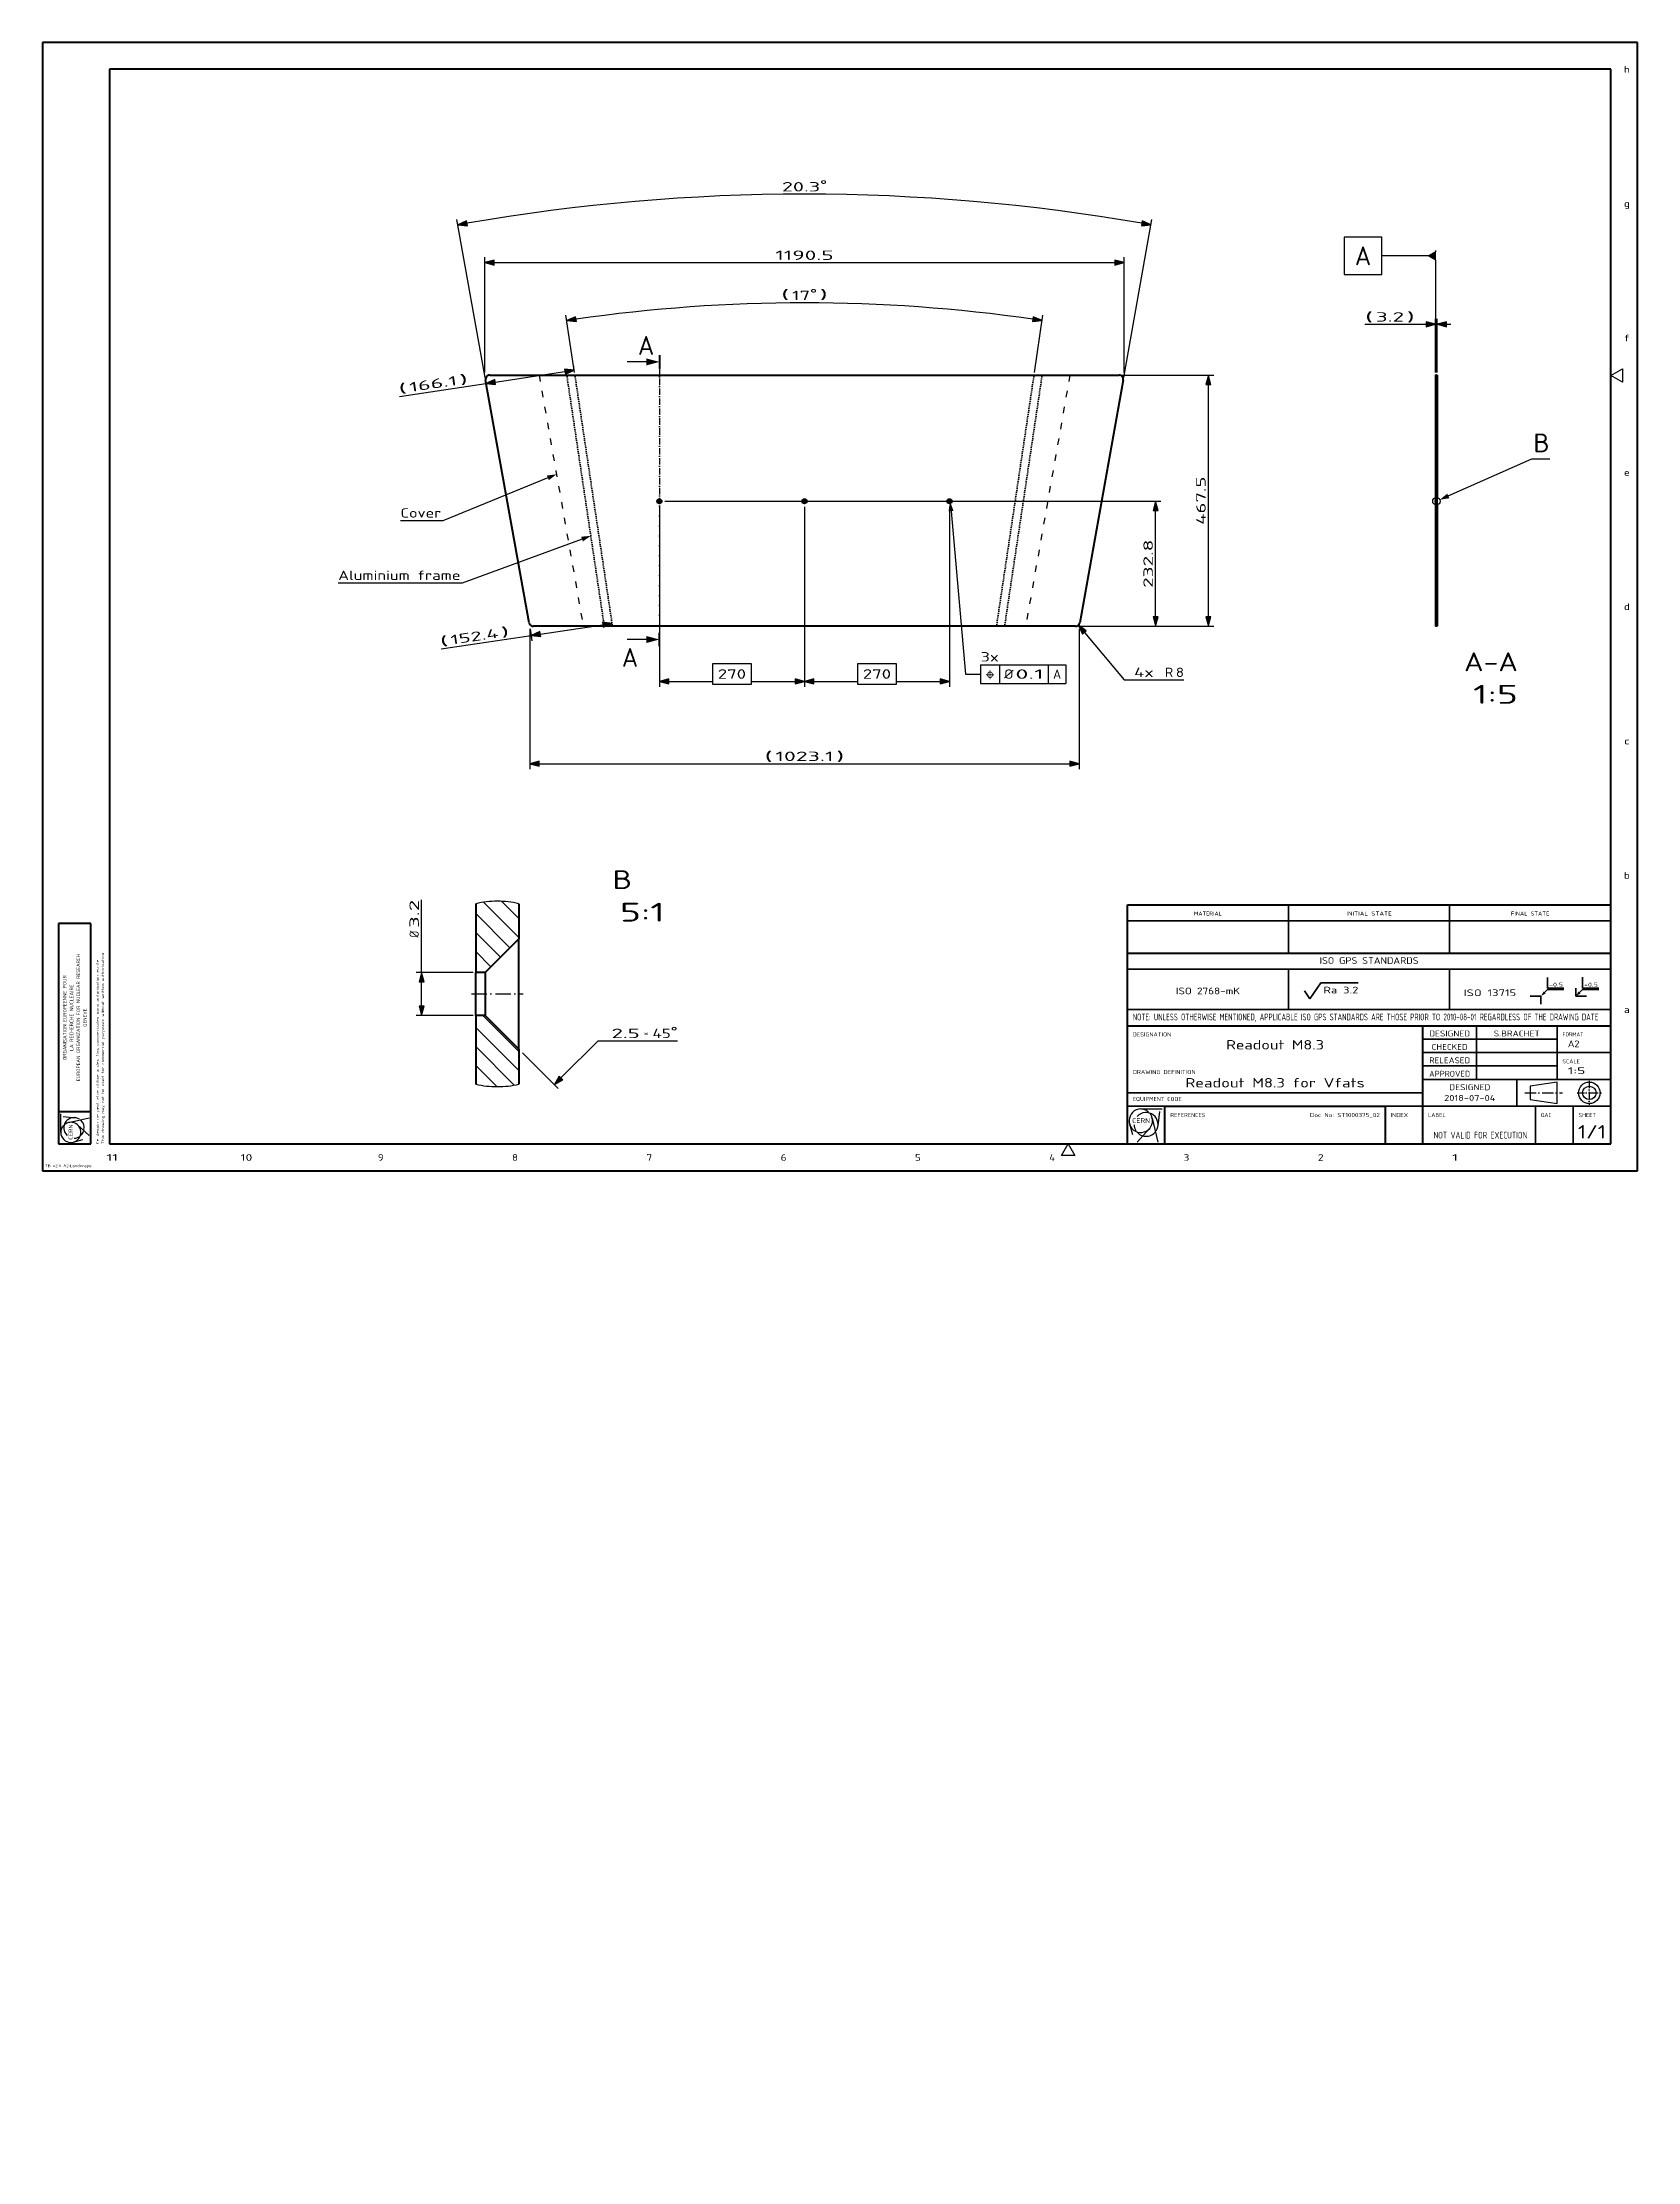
# Model space of a CAD drawing. Extents: x 0 to 594, y -369 to 420.
import ezdxf
from ezdxf.enums import TextEntityAlignment as Align

# ---------------------------------------------------------------- set-up
doc = ezdxf.new("R2010")
doc.units = 0
for name, pattern in [('DASHDOT', [18.5, 12, -3, 0.5, -3]), ('DASHSPACE', [30, 12, -18]), ('DOT', [3.5, 0.5, -3])]:
    doc.linetypes.add(name, pattern=pattern)
doc.layers.get('0').update_dxf_attribs({"lineweight": 13})
doc.styles.add('GDT', font='gdt.shx')
doc.styles.get("Standard").update_dxf_attribs({"font": 'isocp.shx'})
doc.dimstyles.get("Standard").update_dxf_attribs({"dimtxt": 2.5, "dimasz": 2.5, "dimexe": 1.25, "dimexo": 0.625, "dimtad": 1, "dimcen": 2.5, "dimadec": 0, "dimazin": 0, "dimtfac": 1, "dimtmove": 0, "dimatfit": 0, "dimfxl": 1, "dimarcsym": 0})

msp = doc.modelspace()

# ---------------------------------------------------------------- blocks, each defined once
blk = doc.blocks.new('*D67')
at = {"color": 7, "lineweight": 25}
for p, q in [((164.878674, 295.258917), (154.359399, 354.01673)), ((402.650867, 295.258917), (413.170142, 354.01673))]:
    blk.add_line(p, q, dxfattribs=at)
for points in [[(157.970569, 353.578009), (154.711853, 352.048029), (158.298962, 351.743683)], [(409.230579, 351.743683), (412.817688, 352.048029), (409.558972, 353.578009)]]:
    blk.add_lwpolyline(points, close=True, dxfattribs=at)
blk.add_arc((283.764771, -368.80672), 732.315674, 80.122067, 99.877931, dxfattribs=at)
for points in [[(157.970569, 353.578009), (154.711853, 352.048029), (157.970569, 353.578009), (158.298962, 351.743683)], [(409.230579, 351.743683), (412.817688, 352.048029), (409.230579, 351.743683), (409.558972, 353.578009)]]:
    blk.add_solid(points, dxfattribs=at)
for s, p, p2 in [('20.3', (275.359391, 364.508966), (289.603483, 364.508966)), ('%%d', (289.603483, 365.208966), (292.17015, 365.208966))]:
    blk.add_text(s, height=3.5, dxfattribs=at).set_placement(p, p2, align=Align.FIT)
blk = doc.blocks.new('*D68')
at = {"color": 7, "lineweight": 25}
for p, q in [((401.899683, 296.156525), (436.150244, 296.156525)), ((434.150244, 206.133868), (434.150244, 292.679181)), ((385.733484, 202.656525), (436.150244, 202.656525))]:
    blk.add_line(p, q, dxfattribs=at)
for points in [[(435.081995, 292.679181), (434.150244, 296.156525), (433.218494, 292.679181)], [(433.218494, 206.133868), (434.150244, 202.656525), (435.081995, 206.133868)]]:
    blk.add_lwpolyline(points, close=True, dxfattribs=at)
for points in [[(435.081995, 292.679181), (434.150244, 296.156525), (435.081995, 292.679181), (433.218494, 292.679181)], [(433.218494, 206.133868), (434.150244, 202.656525), (433.218494, 206.133868), (435.081995, 206.133868)]]:
    blk.add_solid(points, dxfattribs=at)
blk.add_text('467.5', height=3.5, rotation=90.000003, dxfattribs=at).set_placement((433.150244, 240.416486), (433.150244, 258.396564), align=Align.FIT)
blk = doc.blocks.new('*D69')
at = {"color": 7, "lineweight": 25}
for p, q in [((388.003796, 200.372687), (402.815015, 182.782843)), ((402.815015, 182.782843), (425.088635, 182.782843))]:
    blk.add_line(p, q, dxfattribs=at)
blk.add_lwpolyline([(388.716541, 200.972833), (385.76405, 203.032599), (387.291077, 199.77254)], close=True, dxfattribs=at)
blk.add_solid([(388.716541, 200.972833), (385.76405, 203.032599), (388.716541, 200.972833), (387.291077, 199.77254)], dxfattribs=at)
for s, p, p2 in [('4x ', (406.508521, 183.782843), (417.016602, 183.782843)), ('R', (418.016602, 183.782843), (421.052612, 183.782843)), ('8', (422.052612, 183.782843), (425.088647, 183.782843))]:
    blk.add_text(s, height=3.5, dxfattribs=at).set_placement(p, p2, align=Align.FIT)
blk = doc.blocks.new('*D70')
at = {"color": 7, "lineweight": 25}
for p, q in [((164.717981, 297.156525), (164.717981, 340.029376)), ((402.81156, 297.156525), (402.81156, 340.029376)), ((168.195313, 338.029376), (399.334229, 338.029376))]:
    blk.add_line(p, q, dxfattribs=at)
for points in [[(168.195313, 338.961163), (164.717981, 338.029376), (168.195313, 337.097638)], [(399.334229, 337.097638), (402.81156, 338.029376), (399.334229, 338.961163)]]:
    blk.add_lwpolyline(points, close=True, dxfattribs=at)
for points in [[(168.195313, 338.961163), (164.717981, 338.029376), (168.195313, 338.961163), (168.195313, 337.097638)], [(399.334229, 337.097638), (402.81156, 338.029376), (399.334229, 337.097638), (399.334229, 338.961163)]]:
    blk.add_solid(points, dxfattribs=at)
blk.add_text('1190.5', height=3.5, dxfattribs=at).set_placement((272.906702, 339.029376), (294.622839, 339.029376), align=Align.FIT)
blk = doc.blocks.new('*D71')
at = {"color": 7, "lineweight": 25}
for p, q in [((181.457062, 201.656525), (181.457062, 149.513165)), ((386.072479, 201.656525), (386.072479, 149.513165)), ((184.934399, 151.513165), (382.595142, 151.513165))]:
    blk.add_line(p, q, dxfattribs=at)
for points in [[(184.934399, 152.444904), (181.457062, 151.513165), (184.934399, 150.581427)], [(382.595142, 150.581427), (386.072479, 151.513165), (382.595142, 152.444904)]]:
    blk.add_lwpolyline(points, close=True, dxfattribs=at)
for points in [[(184.934399, 152.444904), (181.457062, 151.513165), (184.934399, 152.444904), (184.934399, 150.581427)], [(382.595142, 150.581427), (386.072479, 151.513165), (382.595142, 150.581427), (382.595142, 152.444904)]]:
    blk.add_solid(points, dxfattribs=at)
for s, p, p2 in [('(', (268.870679, 152.513165), (271.906702, 152.513165)), ('1023.1', (272.906702, 152.513165), (294.622839, 152.513165)), (')', (295.622839, 152.513165), (298.658862, 152.513165))]:
    blk.add_text(s, height=3.5, dxfattribs=at).set_placement(p, p2, align=Align.FIT)
blk = doc.blocks.new('*D72')
at = {"color": 7, "lineweight": 25}
for p, q in [((198.155298, 297.145538), (194.971454, 318.449152)), ((369.374243, 297.145538), (372.558087, 318.449152))]:
    blk.add_line(p, q, dxfattribs=at)
for points in [[(198.568488, 317.906622), (195.267072, 316.471124), (198.843927, 316.063605)], [(368.685614, 316.063605), (372.262469, 316.471124), (368.961053, 317.906622)]]:
    blk.add_lwpolyline(points, close=True, dxfattribs=at)
blk.add_arc((283.764771, -275.680817), 598.728467, 81.83277, 98.167229, dxfattribs=at)
for points in [[(198.568488, 317.906622), (195.267072, 316.471124), (198.568488, 317.906622), (198.843927, 316.063605)], [(368.685614, 316.063605), (372.262469, 316.471124), (368.685614, 316.063605), (368.961053, 317.906622)]]:
    blk.add_solid(points, dxfattribs=at)
for s, p, p2 in [('(', (275.059391, 324.397638), (278.095414, 324.397638)), ('17', (279.095414, 324.047638), (285.86746, 324.047638)), ('%%d', (285.86746, 324.747638), (288.434127, 324.747638)), (')', (289.434127, 324.397638), (292.47015, 324.397638))]:
    blk.add_text(s, height=3.5, dxfattribs=at).set_placement(p, p2, align=Align.FIT)
blk = doc.blocks.new('*D73')
at = {"color": 7, "lineweight": 25}
for p, q in [((198.155298, 297.145538), (197.737445, 299.941437)), ((133.029614, 288.248615), (165.181689, 293.053741)), ((164.865796, 295.167511), (165.477307, 291.075714)), ((168.620825, 293.567755), (194.593927, 297.449445))]:
    blk.add_line(p, q, dxfattribs=at)
for points in [[(168.483105, 294.48924), (165.181689, 293.053741), (168.758557, 292.646222)], [(194.731647, 296.527911), (198.033063, 297.963409), (194.456207, 298.370978)]]:
    blk.add_lwpolyline(points, close=True, dxfattribs=at)
for points in [[(168.483105, 294.48924), (165.181689, 293.053741), (168.483105, 294.48924), (168.758557, 292.646222)], [(194.731647, 296.527911), (198.033063, 297.963409), (194.731647, 296.527911), (194.456207, 298.370978)]]:
    blk.add_solid(points, dxfattribs=at)
for s, p, p2 in [('(', (132.881799, 289.237628), (135.884485, 289.686359)), ('166.1', (136.873499, 289.83421), (154.656116, 292.491827)), (')', (155.645129, 292.63963), (158.647815, 293.088361))]:
    blk.add_text(s, height=3.5, rotation=8.5, dxfattribs=at).set_placement(p, p2, align=Align.FIT)
blk = doc.blocks.new('*D74')
at = {"color": 7, "lineweight": 25}
for p, q in [((148.432996, 194.229034), (181.967542, 199.240802)), ((181.604871, 201.667511), (182.263165, 197.262775)), ((185.406677, 199.754816), (208.67478, 203.232257))]:
    blk.add_line(p, q, dxfattribs=at)
for points in [[(185.268958, 200.6763), (181.967542, 199.240802), (185.544403, 198.833282)], [(208.8125, 202.310724), (212.113916, 203.746222), (208.537061, 204.153741)]]:
    blk.add_lwpolyline(points, close=True, dxfattribs=at)
for points in [[(185.268958, 200.6763), (181.967542, 199.240802), (185.268958, 200.6763), (185.544403, 198.833282)], [(208.8125, 202.310724), (212.113916, 203.746222), (208.8125, 202.310724), (208.537061, 204.153741)]]:
    blk.add_solid(points, dxfattribs=at)
for s, p, p2 in [('(', (148.285193, 195.218097), (151.287878, 195.666827)), ('152.4', (152.27688, 195.81463), (170.059497, 198.472247)), (')', (171.048511, 198.620099), (174.051196, 199.068829))]:
    blk.add_text(s, height=3.5, rotation=8.5, dxfattribs=at).set_placement(p, p2, align=Align.FIT)
blk = doc.blocks.new('*D75')
at = {"color": 7, "lineweight": 25}
for p, q in [((231.830768, 249.206525), (416.483374, 249.206525)), ((414.483374, 206.133868), (414.483374, 245.729181)), ((385.733484, 202.656525), (416.483374, 202.656525))]:
    blk.add_line(p, q, dxfattribs=at)
for points in [[(415.415125, 245.729181), (414.483374, 249.206525), (413.551624, 245.729181)], [(413.551624, 206.133868), (414.483374, 202.656525), (415.415125, 206.133868)]]:
    blk.add_lwpolyline(points, close=True, dxfattribs=at)
for points in [[(415.415125, 245.729181), (414.483374, 249.206525), (415.415125, 245.729181), (413.551624, 245.729181)], [(413.551624, 206.133868), (414.483374, 202.656525), (413.551624, 206.133868), (415.415125, 206.133868)]]:
    blk.add_solid(points, dxfattribs=at)
blk.add_text('232.8', height=3.5, rotation=90.000003, dxfattribs=at).set_placement((413.483374, 216.941486), (413.483374, 234.921564), align=Align.FIT)
blk = doc.blocks.new('*D76')
at = {"color": 7, "lineweight": 25}
for p, q in [((229.764771, 247.140509), (229.764771, 180.150031)), ((283.764771, 247.140509), (283.764771, 180.150031)), ((233.242102, 182.150031), (249.510736, 182.150031)), ((264.018805, 182.150031), (280.287438, 182.150031))]:
    blk.add_line(p, q, dxfattribs=at)
for points in [[(233.242102, 183.081769), (229.764771, 182.150031), (233.242102, 181.218292)], [(249.510736, 188.650031), (249.510736, 181.150031), (264.018805, 181.150031), (264.018805, 188.650031)], [(280.287438, 181.218292), (283.764771, 182.150031), (280.287438, 183.081769)]]:
    blk.add_lwpolyline(points, close=True, dxfattribs=at)
for points in [[(233.242102, 183.081769), (229.764771, 182.150031), (233.242102, 183.081769), (233.242102, 181.218292)], [(280.287438, 181.218292), (283.764771, 182.150031), (280.287438, 181.218292), (280.287438, 183.081769)]]:
    blk.add_solid(points, dxfattribs=at)
blk.add_text('270', height=3.5, dxfattribs=at).set_placement((251.510736, 183.150031), (262.018805, 183.150031), align=Align.FIT)
blk = doc.blocks.new('*D77')
at = {"color": 7, "lineweight": 25}
for p, q in [((283.764771, 247.140509), (283.764771, 180.150031)), ((337.764771, 247.140509), (337.764771, 180.150031)), ((287.242103, 182.150031), (303.510736, 182.150031)), ((318.018805, 182.150031), (334.287439, 182.150031))]:
    blk.add_line(p, q, dxfattribs=at)
for points in [[(287.242103, 183.081769), (283.764771, 182.150031), (287.242103, 181.218292)], [(303.510736, 188.650031), (303.510736, 181.150031), (318.018805, 181.150031), (318.018805, 188.650031)], [(334.287439, 181.218292), (337.764771, 182.150031), (334.287439, 183.081769)]]:
    blk.add_lwpolyline(points, close=True, dxfattribs=at)
for points in [[(287.242103, 183.081769), (283.764771, 182.150031), (287.242103, 183.081769), (287.242103, 181.218292)], [(334.287439, 181.218292), (337.764771, 182.150031), (334.287439, 181.218292), (334.287439, 183.081769)]]:
    blk.add_solid(points, dxfattribs=at)
blk.add_text('270', height=3.5, dxfattribs=at).set_placement((305.510736, 183.150031), (316.018805, 183.150031), align=Align.FIT)
blk = doc.blocks.new('*D85')
at = {"color": 7, "lineweight": 25}
for p, q in [((518.743354, 297.156525), (518.743354, 317.062921)), ((519.383355, 297.156525), (519.383355, 317.062921)), ((492.468245, 315.062921), (515.266022, 315.062921)), ((518.743354, 315.062921), (519.383355, 315.062921)), ((522.860687, 315.062921), (524.383354, 315.062921))]:
    blk.add_line(p, q, dxfattribs=at)
for points in [[(515.266022, 314.131183), (518.743354, 315.062921), (515.266022, 315.994659)], [(522.860687, 315.994659), (519.383355, 315.062921), (522.860687, 314.131183)]]:
    blk.add_lwpolyline(points, close=True, dxfattribs=at)
for points in [[(515.266022, 314.131183), (518.743354, 315.062921), (515.266022, 314.131183), (515.266022, 315.994659)], [(522.860687, 315.994659), (519.383355, 315.062921), (522.860687, 315.994659), (522.860687, 314.131183)]]:
    blk.add_solid(points, dxfattribs=at)
for s, p, p2 in [('(', (492.468245, 316.062921), (495.504266, 316.062921)), ('3.2', (496.504266, 316.062921), (507.012335, 316.062921)), (')', (508.012335, 316.062921), (511.048358, 316.062921))]:
    blk.add_text(s, height=3.5, dxfattribs=at).set_placement(p, p2, align=Align.FIT)
blk = doc.blocks.new('*D92')
at = {"color": 7, "lineweight": 25}
for p, q in [((141.190717, 73.823563), (141.190717, 100.84993)), ((160.39801, 73.823563), (139.190717, 73.823563)), ((141.190717, 61.300369), (141.190717, 70.345779)), ((160.39801, 57.822586), (139.190717, 57.822586))]:
    blk.add_line(p, q, dxfattribs=at)
for points in [[(142.122467, 70.345779), (141.190717, 73.823563), (140.25897, 70.345779)], [(140.25897, 61.300369), (141.190717, 57.822586), (142.122467, 61.300369)]]:
    blk.add_lwpolyline(points, close=True, dxfattribs=at)
for points in [[(142.122467, 70.345779), (141.190717, 73.823563), (142.122467, 70.345779), (140.25897, 70.345779)], [(140.25897, 61.300369), (141.190717, 57.822586), (140.25897, 61.300369), (142.122467, 61.300369)]]:
    blk.add_solid(points, dxfattribs=at)
for s, p, p2 in [('3.2', (140.190718, 90.342117), (140.190718, 100.84993)), ('%%c', (140.190718, 86.775223), (140.190718, 89.341141))]:
    blk.add_text(s, height=3.5, rotation=90.000003, dxfattribs=at).set_placement(p, p2, align=Align.FIT)
blk = doc.blocks.new('BLOCK834')
at = {"color": 7, "lineweight": 25}
blk.add_text('1', height=2.5, dxfattribs=at).set_placement((524.91571, 3.690562), (527.08429, 3.690562), align=Align.FIT)
blk = doc.blocks.new('BLOCK835')
at = {"color": 7, "lineweight": 25}
blk.add_text('2', height=2.5, dxfattribs=at).set_placement((474.91571, 3.690562), (477.08429, 3.690562), align=Align.FIT)
blk = doc.blocks.new('BLOCK836')
at = {"color": 7, "lineweight": 25}
blk.add_text('3', height=2.5, dxfattribs=at).set_placement((424.91571, 3.690562), (427.08429, 3.690562), align=Align.FIT)
blk = doc.blocks.new('BLOCK837')
at = {"color": 7, "lineweight": 25}
blk.add_text('4', height=2.5, dxfattribs=at).set_placement((374.91571, 3.690562), (377.08429, 3.690562), align=Align.FIT)
blk = doc.blocks.new('BLOCK838')
at = {"color": 7, "lineweight": 25}
blk.add_text('5', height=2.5, dxfattribs=at).set_placement((324.91571, 3.690562), (327.08429, 3.690562), align=Align.FIT)
blk = doc.blocks.new('BLOCK839')
at = {"color": 7, "lineweight": 25}
blk.add_text('6', height=2.5, dxfattribs=at).set_placement((274.91571, 3.690562), (277.08429, 3.690562), align=Align.FIT)
blk = doc.blocks.new('BLOCK840')
at = {"color": 7, "lineweight": 25}
blk.add_text('7', height=2.5, dxfattribs=at).set_placement((224.91571, 3.690562), (227.084305, 3.690562), align=Align.FIT)
blk = doc.blocks.new('BLOCK841')
at = {"color": 7, "lineweight": 25}
blk.add_text('8', height=2.5, dxfattribs=at).set_placement((174.91571, 3.690562), (177.084305, 3.690562), align=Align.FIT)
blk = doc.blocks.new('BLOCK842')
at = {"color": 7, "lineweight": 25}
blk.add_text('9', height=2.5, dxfattribs=at).set_placement((124.915703, 3.690562), (127.08429, 3.690562), align=Align.FIT)
blk = doc.blocks.new('BLOCK843')
at = {"color": 7, "lineweight": 25}
blk.add_text('10', height=2.5, dxfattribs=at).set_placement((73.831413, 3.690562), (78.168587, 3.690562), align=Align.FIT)
blk = doc.blocks.new('BLOCK844')
at = {"color": 7, "lineweight": 25}
blk.add_text('11', height=2.5, dxfattribs=at).set_placement((23.831411, 3.690562), (28.168587, 3.690562), align=Align.FIT)
blk = doc.blocks.new('BLOCK845')
at = {"color": 7, "lineweight": 25}
blk.add_text('a', height=2.5, dxfattribs=at).set_placement((588.91571, 58.690563), (591.08429, 58.690563), align=Align.FIT)
blk = doc.blocks.new('BLOCK846')
at = {"color": 7, "lineweight": 25}
blk.add_text('b', height=2.5, dxfattribs=at).set_placement((588.91571, 108.690559), (591.08429, 108.690559), align=Align.FIT)
blk = doc.blocks.new('BLOCK847')
at = {"color": 7, "lineweight": 25}
blk.add_text('c', height=2.5, dxfattribs=at).set_placement((588.91571, 158.690567), (591.08429, 158.690567), align=Align.FIT)
blk = doc.blocks.new('BLOCK848')
at = {"color": 7, "lineweight": 25}
blk.add_text('d', height=2.5, dxfattribs=at).set_placement((588.91571, 208.690567), (591.08429, 208.690567), align=Align.FIT)
blk = doc.blocks.new('BLOCK849')
at = {"color": 7, "lineweight": 25}
blk.add_text('e', height=2.5, dxfattribs=at).set_placement((588.91571, 258.690552), (591.08429, 258.690552), align=Align.FIT)
blk = doc.blocks.new('BLOCK850')
at = {"color": 7, "lineweight": 25}
blk.add_text('f', height=2.5, dxfattribs=at).set_placement((588.91571, 308.690552), (591.08429, 308.690552), align=Align.FIT)
blk = doc.blocks.new('BLOCK851')
at = {"color": 7, "lineweight": 25}
blk.add_text('g', height=2.5, dxfattribs=at).set_placement((588.91571, 358.690552), (591.08429, 358.690552), align=Align.FIT)
blk = doc.blocks.new('BLOCK852')
at = {"color": 7, "lineweight": 25}
blk.add_text('h', height=2.5, dxfattribs=at).set_placement((588.91571, 408.690552), (591.08429, 408.690552), align=Align.FIT)
blk = doc.blocks.new('BLOCK853')
at = {"color": 7, "lineweight": 25}
blk.add_text('ORGANISATION EUROPEENNE POUR', height=1.3, rotation=90.000003, dxfattribs=at).set_placement((9.000001, 41.212677), (9, 72.787323), align=Align.FIT)
blk = doc.blocks.new('BLOCK854')
at = {"color": 7, "lineweight": 25}
blk.add_text('LA RECHERCHE NUCLEAIRE', height=1.3, rotation=90.000003, dxfattribs=at).set_placement((11.500001, 44.595676), (11.5, 69.404327), align=Align.FIT)
blk = doc.blocks.new('BLOCK855')
at = {"color": 7, "lineweight": 25}
blk.add_text('EUROPEAN ORGANIZATION FOR NUCLEAR RESEARCH', height=1.3, rotation=90.000003, dxfattribs=at).set_placement((14.000001, 33.319012), (13.999999, 80.680984), align=Align.FIT)
blk = doc.blocks.new('BLOCK856')
at = {"color": 7, "lineweight": 25}
blk.add_text('GENEVE', height=1.3, rotation=90.000003, dxfattribs=at).set_placement((16.5, 53.617004), (16.5, 60.382999), align=Align.FIT)
blk = doc.blocks.new('BLOCK857')
at = {"color": 7, "lineweight": 25}
blk.add_text('CERN', height=1.542, rotation=90.000003, dxfattribs=at).set_placement((11.322651, 11.542857), (11.322651, 17.230457), align=Align.FIT)
blk = doc.blocks.new('BLOCK858')
at = {"color": 7, "lineweight": 25}
blk.add_text('Ce dessin ne peut etre utilise a des fins commerciales sans autorisation ecrite', height=1, rotation=90.000003, dxfattribs=at).set_placement((21, 10), (20.999996, 78.527374), align=Align.FIT)
blk = doc.blocks.new('BLOCK859')
at = {"color": 7, "lineweight": 25}
blk.add_text('This drawing may not be used for commercial purposes without written authorisation', height=1, rotation=90.000003, dxfattribs=at).set_placement((23, 10), (22.999996, 81.129669), align=Align.FIT)
blk = doc.blocks.new('BLOCK860')
at = {"color": 7, "lineweight": 25}
blk.add_text('TB v2.0 A2:Landscape', height=1, dxfattribs=at).set_placement((1, 1.340058), (18.348705, 1.340058), align=Align.FIT)
blk = doc.blocks.new('BLOCK861')
at = {"color": 7, "lineweight": 25}
blk.add_text('DESIGNATION', height=1.5, dxfattribs=at).set_placement((406, 50), (420.312683, 50), align=Align.FIT)
blk = doc.blocks.new('BLOCK862')
at = {"color": 7, "lineweight": 25}
blk.add_text('Readout M8.3', height=3.5, dxfattribs=at).set_placement((440.783875, 45.143372), (477.216156, 45.143372), align=Align.FIT)
blk = doc.blocks.new('BLOCK863')
at = {"color": 7, "lineweight": 25}
blk.add_text('DRAWING DEFINITION', height=1.5, dxfattribs=at).set_placement((406, 36), (429.420746, 36), align=Align.FIT)
blk = doc.blocks.new('BLOCK864')
at = {"color": 7, "lineweight": 25}
blk.add_text('Readout M8.3 for Vfats', height=3.5, dxfattribs=at).set_placement((425.60376, 31), (492.39624, 31), align=Align.FIT)
blk = doc.blocks.new('BLOCK865')
at = {"color": 7, "lineweight": 25}
blk.add_text('EQUIPMENT CODE', height=1.5, dxfattribs=at).set_placement((406, 26), (424.216125, 26), align=Align.FIT)
blk = doc.blocks.new('BLOCK866')
at = {"color": 7, "lineweight": 25}
blk.add_text('REFERENCES', height=1.5, dxfattribs=at).set_placement((420, 20), (433.011536, 20), align=Align.FIT)
blk = doc.blocks.new('BLOCK867')
at = {"color": 7, "lineweight": 25}
blk.add_text('Doc No: ST1000375_02', height=1.5, dxfattribs=at).set_placement((471.976929, 20), (498, 20), align=Align.FIT)
blk = doc.blocks.new('BLOCK868')
at = {"color": 7, "lineweight": 25}
blk.add_text('INDEX', height=1.5, dxfattribs=at).set_placement((502, 20), (508.505768, 20), align=Align.FIT)
blk = doc.blocks.new('BLOCK869')
at = {"color": 7, "lineweight": 25}
blk.add_text('LABEL', height=1.5, dxfattribs=at).set_placement((516, 20), (522.505737, 20), align=Align.FIT)
blk = doc.blocks.new('BLOCK870')
at = {"color": 7, "lineweight": 25, "width": 0.7}
blk.add_text('NOT VALID FOR EXECUTION', height=2.5, dxfattribs=at).set_placement((518, 12), (552.914246, 12), align=Align.FIT)
blk = doc.blocks.new('BLOCK871')
at = {"color": 7, "lineweight": 25}
blk.add_text('QAC', height=1.5, dxfattribs=at).set_placement((558, 20), (561.903442, 20), align=Align.FIT)
blk = doc.blocks.new('BLOCK872')
at = {"color": 7, "lineweight": 25}
blk.add_text('SHEET', height=1.5, dxfattribs=at).set_placement((572, 20), (578.505737, 20), align=Align.FIT)
blk = doc.blocks.new('BLOCK873')
at = {"color": 7, "lineweight": 25, "width": 0.8}
blk.add_text('1/1', height=5, dxfattribs=at).set_placement((571.79541, 12), (582.204651, 12), align=Align.FIT)
blk = doc.blocks.new('BLOCK874')
at = {"color": 7, "lineweight": 25}
blk.add_text('SCALE', height=1.5, dxfattribs=at).set_placement((566, 40), (572.505737, 40), align=Align.FIT)
blk = doc.blocks.new('BLOCK875')
at = {"color": 7, "lineweight": 25}
blk.add_text('1:5', height=2.5, dxfattribs=at).set_placement((568, 36), (574.505737, 36), align=Align.FIT)
blk = doc.blocks.new('BLOCK876')
at = {"color": 7, "lineweight": 25}
blk.add_text('FORMAT', height=1.5, dxfattribs=at).set_placement((566, 50), (573.806946, 50), align=Align.FIT)
blk = doc.blocks.new('BLOCK877')
at = {"color": 7, "lineweight": 25}
blk.add_text('A2', height=2.5, dxfattribs=at).set_placement((568, 46), (572.337158, 46), align=Align.FIT)
blk = doc.blocks.new('BLOCK878')
at = {"color": 7, "lineweight": 25}
blk.add_text('DESIGNED', height=2.2, dxfattribs=at).set_placement((516.366577, 50), (531.633423, 50), align=Align.FIT)
blk = doc.blocks.new('BLOCK879')
at = {"color": 7, "lineweight": 25}
blk.add_text('S.BRACHET', height=2.2, dxfattribs=at).set_placement((540.412415, 50), (557.587646, 50), align=Align.FIT)
blk = doc.blocks.new('BLOCK880')
at = {"color": 7, "lineweight": 25}
blk.add_text('CHECKED', height=2.2, dxfattribs=at).set_placement((517.32074, 45), (530.67926, 45), align=Align.FIT)
blk = doc.blocks.new('BLOCK881')
at = {"color": 7, "lineweight": 25}
blk.add_text('RELEASED', height=2.2, dxfattribs=at).set_placement((516.366577, 40), (531.633423, 40), align=Align.FIT)
blk = doc.blocks.new('BLOCK882')
at = {"color": 7, "lineweight": 25}
blk.add_text('APPROVED', height=2.2, dxfattribs=at).set_placement((516.366577, 35), (531.633423, 35), align=Align.FIT)
blk = doc.blocks.new('BLOCK883')
at = {"color": 7, "lineweight": 25}
blk.add_text('DESIGNED', height=2.2, dxfattribs=at).set_placement((523.866577, 30), (539.133423, 30), align=Align.FIT)
blk = doc.blocks.new('BLOCK884')
at = {"color": 7, "lineweight": 25}
blk.add_text('2018-07-04', height=2.2, dxfattribs=at).set_placement((521.958191, 26), (541.041748, 26), align=Align.FIT)
blk = doc.blocks.new('BLOCK885')
at = {"color": 7, "lineweight": 25}
blk.add_text('CERN', height=1.8, dxfattribs=at).set_placement((405.799988, 17.788734), (412.439209, 17.788734), align=Align.FIT)
blk = doc.blocks.new('BLOCK886')
at = {"color": 7, "lineweight": 25}
blk.add_text('ISO GPS STANDARDS', height=2.5, dxfattribs=at).set_placement((475.567017, 77), (512.432983, 77), align=Align.FIT)
blk = doc.blocks.new('BLOCK887')
at = {"color": 7, "lineweight": 25, "width": 0.65}
blk.add_text('NOTE: UNLESS OTHERWISE MENTIONED, APPLICABLE ISO GPS STANDARDS ARE THOSE PRIOR TO 2010-08-01 REGARDLESS OF THE DRAWING DATE', height=2.5, dxfattribs=at).set_placement((406, 56), (579.378479, 56), align=Align.FIT)
blk = doc.blocks.new('BLOCK888')
at = {"color": 7, "lineweight": 25}
blk.add_text('ISO 2768-mK', height=2.5, dxfattribs=at).set_placement((422.072754, 65.690559), (445.927216, 65.690559), align=Align.FIT)
blk = doc.blocks.new('BLOCK889')
at = {"color": 7, "lineweight": 25}
blk.add_text('Ra 3.2', height=2.5, dxfattribs=at).set_placement((477, 66), (490.011536, 66), align=Align.FIT)
blk = doc.blocks.new('BLOCK890')
at = {"color": 7, "lineweight": 25}
blk.add_text('ISO 13715', height=2.5, dxfattribs=at).set_placement((529.241333, 65), (548.758606, 65), align=Align.FIT)
blk = doc.blocks.new('BLOCK891')
at = {"color": 7, "lineweight": 25}
blk.add_text('-0.5', height=1.5, dxfattribs=at).set_placement((561, 68.510086), (566.20459, 68.510086), align=Align.FIT)
blk = doc.blocks.new('BLOCK892')
at = {"color": 7, "lineweight": 25}
blk.add_text('+0.5', height=1.5, dxfattribs=at).set_placement((574, 68.510086), (579.20459, 68.510086), align=Align.FIT)
blk = doc.blocks.new('BLOCK893')
at = {"color": 7, "lineweight": 25}
blk.add_text('MATERIAL', height=1.5, dxfattribs=at).set_placement((428.79538, 95), (439.20459, 95), align=Align.FIT)
blk = doc.blocks.new('BLOCK894')
at = {"color": 7, "lineweight": 25}
blk.add_text('INITIAL STATE', height=1.5, dxfattribs=at).set_placement((485.542511, 95), (502.457489, 95), align=Align.FIT)
blk = doc.blocks.new('BLOCK895')
at = {"color": 7, "lineweight": 25}
blk.add_text('FINAL STATE', height=1.5, dxfattribs=at).set_placement((546.843689, 95), (561.156372, 95), align=Align.FIT)
blk = doc.blocks.new('BLOCK896')
at = {"color": 7, "lineweight": 25}
blk.add_line((559.366028, 66.366028), (560.5, 67.5), dxfattribs=at)
blk.add_solid([(559, 66.732056), (558, 65), (559.732056, 66)], dxfattribs=at)
blk = doc.blocks.new('BLOCK897')
at = {"color": 7, "lineweight": 25}
blk.add_line((572.366028, 66.366028), (573.5, 67.5), dxfattribs=at)
blk.add_solid([(572, 66.732056), (571, 65), (572.732056, 66)], dxfattribs=at)
blk = doc.blocks.new('BLOCK898')
at = {"color": 7, "lineweight": 25}
for p, q in [((-294.148132, 3241.583984), (-330, 3241.583984)), ((-294.148132, 2724.928223), (-330, 2724.928223))]:
    blk.add_line(p, q, dxfattribs=at)
at = {"color": 7, "lineweight": 50}
for p, q in [((-270, 3254.083984), (-270, 3229.083984)), ((-270, 2712.428223), (-270, 2737.428223))]:
    blk.add_line(p, q, dxfattribs=at)
at = {"color": 7, "linetype": 'DASHDOT', "lineweight": 25}
blk.add_line((-270, 3229.083984), (-270, 2737.428223), dxfattribs=at)
at = {"color": 7, "lineweight": 25}
for points in [[(-294.148132, 3235.113525), (-270, 3241.583984), (-294.148132, 3248.054443)], [(-294.148132, 2718.457764), (-270, 2724.928223), (-294.148132, 2731.398682)]]:
    blk.add_solid(points, dxfattribs=at)
for p, p2 in [((-309.999603, 3254.709229), (-279.639374, 3254.709229)), ((-340, 2674.000244), (-309.639771, 2674.000244))]:
    blk.add_text('A', height=35.000003, dxfattribs=at).set_placement(p, p2, align=Align.FIT)
blk = doc.blocks.new('BLOCK899')
at = {"color": 7, "lineweight": 25}
blk.add_lwpolyline([(-477.734467, 3025.775391), (-673.099487, 2945.765869), (-752.000061, 2945.765869)], dxfattribs=at)
blk.add_solid([(-475.968872, 3021.464111), (-461.644836, 3032.364502), (-479.500092, 3030.086426)], dxfattribs=at)
blk.add_text('Cover', height=17.500002, dxfattribs=at).set_placement((-752.000061, 2951.716797), (-676.099487, 2951.716797), align=Align.FIT)
blk = doc.blocks.new('BLOCK900')
at = {"color": 7, "lineweight": 25}
blk.add_lwpolyline([(-414.086212, 2911.858398), (-637.29834, 2829.765869), (-868.000061, 2829.765869)], dxfattribs=at)
blk.add_solid([(-412.478119, 2907.486084), (-397.768158, 2917.859863), (-415.694305, 2916.230957)], dxfattribs=at)
blk.add_text('Aluminium frame', height=17.500002, dxfattribs=at).set_placement((-868.000061, 2835.716797), (-640.29834, 2835.716797), align=Align.FIT)
blk = doc.blocks.new('BLOCK901')
at = {"color": 7, "linetype": 'DASHDOT', "lineweight": 25, "ltscale": 0.266499}
blk.add_line((275.329987, 2982.25), (264.670013, 2982.25), dxfattribs=at)
at = {"color": 7, "linetype": 'DASHDOT', "lineweight": 25, "ltscale": 0.266504}
blk.add_line((270, 2987.580078), (270, 2976.919922), dxfattribs=at)
blk = doc.blocks.new('BLOCK902')
at = {"color": 7, "linetype": 'DASHDOT', "lineweight": 25, "ltscale": 0.266499}
blk.add_line((-264.670013, 2982.25), (-275.329987, 2982.25), dxfattribs=at)
at = {"color": 7, "linetype": 'DASHDOT', "lineweight": 25, "ltscale": 0.266504}
blk.add_line((-270, 2987.580078), (-270, 2976.919922), dxfattribs=at)
blk = doc.blocks.new('BLOCK903')
at = {"color": 7, "linetype": 'DASHDOT', "lineweight": 25, "ltscale": 0.2665}
blk.add_line((5.33, 2982.25), (-5.33, 2982.25), dxfattribs=at)
at = {"color": 7, "linetype": 'DASHDOT', "lineweight": 25, "ltscale": 0.266504}
blk.add_line((0, 2987.580078), (0, 2976.919922), dxfattribs=at)
blk = doc.blocks.new('BLOCK904')
at = {"color": 7, "lineweight": 25}
for p, q in [((328.000031, 2678.000244), (328.000031, 2643.000244)), ((328.000031, 2678.000244), (486.72052, 2678.000244)), ((328.000031, 2643.000244), (486.72052, 2643.000244)), ((363.000031, 2678.000244), (363.000031, 2643.000244)), ((454.040405, 2678.000244), (454.040405, 2643.000244)), ((486.72052, 2678.000244), (486.72052, 2643.000244))]:
    blk.add_line(p, q, dxfattribs=at)
blk.add_lwpolyline([(272.864044, 2964.022217), (300.000031, 2660.500244), (328.000031, 2660.500244)], dxfattribs=at)
blk.add_solid([(277.504303, 2964.437256), (271.315796, 2981.339844), (268.223816, 2963.607422)], dxfattribs=at)
for s, p, p2 in [('3x', (328.000031, 2683.951172), (361.86026, 2683.951172)), ('%%c', (371.750031, 2651.750244), (389.250031, 2651.750244)), ('0.1', (392.750031, 2651.750244), (445.290375, 2651.750244)), ('A', (462.790375, 2651.750244), (477.97049, 2651.750244))]:
    blk.add_text(s, height=17.500002, dxfattribs=at).set_placement(p, p2, align=Align.FIT)
at = {"color": 7, "lineweight": 25, "style": 'GDT'}
blk.add_text('j', height=17.500002, dxfattribs=at).set_placement((336.750031, 2651.750244), (354.250031, 2651.750244), align=Align.FIT)
blk = doc.blocks.new('BLOCK905')
at = {"color": 7, "lineweight": 50}
for p, q in [((-512.718361, 2756.090194), (-593.549333, 3207.590194)), ((-585.674535, 3217), (585.674535, 3217)), ((593.549333, 3207.590194), (512.718361, 2756.090194)), ((504.843563, 2749.5), (-504.843563, 2749.5))]:
    blk.add_line(p, q, dxfattribs=at)
at = {"color": 7, "linetype": 'DASHSPACE', "lineweight": 25}
for p, q in [((-494.200986, 3217), (-411.768123, 2749.5)), ((494.200986, 3217), (411.768123, 2749.5))]:
    blk.add_line(p, q, dxfattribs=at)
at = {"color": 7, "linetype": 'DOT', "lineweight": 25}
for p, q in [((-442.474907, 3217), (-372.606564, 2749.5)), ((-427.308315, 3217), (-357.439972, 2749.5)), ((427.308315, 3217), (357.439972, 2749.5)), ((442.474907, 3217), (372.606564, 2749.5))]:
    blk.add_line(p, q, dxfattribs=at)
at = {"color": 7, "lineweight": 50}
for centre, radius in [((-270, 2982.25), 4.1), ((-270, 2982.25), 1.6), ((0, 2982.25), 4.1), ((0, 2982.25), 1.6), ((270, 2982.25), 4.1), ((270, 2982.25), 1.6)]:
    blk.add_circle(centre, radius, dxfattribs=at)
for centre, start, end in [((-585.674535, 3209), 90, 190.15), ((585.674535, 3209), 349.85, 450), ((-504.843563, 2757.5), 190.15, 270), ((504.843563, 2757.5), 270, 349.85)]:
    blk.add_arc(centre, 8, start, end, dxfattribs=at)
blk = doc.blocks.new('BLOCK906')
at = {"color": 7, "lineweight": 25}
blk.add_lwpolyline([(23.788422, 2992.13208), (179.19162, 3061.342041), (212.551849, 3061.342041)], dxfattribs=at)
blk.add_circle((1.59975, 2982.25), 6.903024, dxfattribs=at)
blk.add_solid([(21.893082, 2996.387939), (7.90567, 2985.058594), (25.683777, 2987.876221)], dxfattribs=at)
blk.add_text('B', height=35.000003, dxfattribs=at).set_placement((182.19162, 3073.294434), (212.551849, 3073.294434), align=Align.FIT)
blk = doc.blocks.new('BLOCK907')
at = {"color": 7, "lineweight": 25}
for s, p, p2 in [('  A-A', (1.6, 2665.933838), (153.401184, 2665.933838)), ('  1:5', (1.6, 2605.415039), (153.401184, 2605.415039))]:
    blk.add_text(s, height=35.000003, dxfattribs=at).set_placement(p, p2, align=Align.FIT)
blk = doc.blocks.new('BLOCK908')
at = {"color": 7, "lineweight": 25}
for p, q in [((-12.990381, 3439), (-100, 3439)), ((0, 3449), (0, 3446.5)), ((0, 3431.5), (0, 3222))]:
    blk.add_line(p, q, dxfattribs=at)
for points in [[(-170, 3474), (-170, 3404), (-100, 3404), (-100, 3474)], [(0, 3446.5), (-12.990381, 3439), (0, 3431.5)]]:
    blk.add_lwpolyline(points, close=True, dxfattribs=at)
blk.add_solid([(0, 3446.5), (-12.990381, 3439), (0, 3446.5), (0, 3431.5)], dxfattribs=at)
at = {"color": 7, "lineweight": 70}
blk.add_text('A', height=35, dxfattribs=at).set_placement((-150.180115, 3421.5), (-119.819885, 3421.5), align=Align.FIT)
blk = doc.blocks.new('BLOCK909')
at = {"color": 7, "lineweight": 50}
for p, q in [((0, 3217), (0, 2983.85)), ((3.2, 3217), (0, 3217)), ((3.2, 3217), (3.2, 2986.35)), ((0.7, 2983.85), (0, 2983.85)), ((0, 2981.482919), (0, 2983.85)), ((0, 2980.65), (0, 2981.482919)), ((0, 2980.65), (0, 2749.5)), ((0.7, 2980.65), (0, 2980.65)), ((0.7, 2983.85), (3.2, 2986.35)), ((0.7, 2983.85), (0.7, 2981.482919)), ((0.7, 2981.482919), (0.7, 2980.65)), ((0.7, 2980.65), (3.2, 2978.15)), ((3.2, 2980.284355), (3.2, 2986.35)), ((3.2, 2978.15), (3.2, 2980.284355)), ((3.2, 2978.15), (3.2, 2749.5)), ((3.2, 2749.5), (0, 2749.5))]:
    blk.add_line(p, q, dxfattribs=at)
blk = doc.blocks.new('BLOCK910')
at = {"color": 7, "lineweight": 25}
for p, q in [((3.2, 2966.648438), (0, 2969.848389)), ((3.2, 2931.293213), (0, 2934.493164)), ((3.2, 2895.937744), (0, 2899.137695)), ((3.2, 2860.58252), (0, 2863.782471)), ((3.2, 2825.227051), (0, 2828.427246)), ((3.2, 2789.871826), (0, 2793.071777)), ((3.2, 2754.516357), (0, 2757.716553))]:
    blk.add_line(p, q, dxfattribs=at)
blk = doc.blocks.new('BLOCK911')
at = {"color": 7, "lineweight": 25}
for p, q in [((3.2, 3214.135742), (0.335854, 3217)), ((3.2, 3178.780518), (0, 3181.980469)), ((3.2, 3143.425293), (0, 3146.625244)), ((3.2, 3108.069824), (0, 3111.269775)), ((3.2, 3072.7146), (0, 3075.914551)), ((3.2, 3037.359131), (0, 3040.559082)), ((3.2, 3002.003906), (0, 3005.203857))]:
    blk.add_line(p, q, dxfattribs=at)
blk = doc.blocks.new('BLOCK912')
at = {"color": 7, "lineweight": 25}
for s, p, p2 in [('  B', (8, 2990.057373), (11.643229, 2990.057373)), ('  5:1', (8, 2987.636475), (14.072046, 2987.636475))]:
    blk.add_text(s, height=1.4, dxfattribs=at).set_placement(p, p2, align=Align.FIT)
blk = doc.blocks.new('BLOCK913')
at = {"color": 7, "lineweight": 25}
for p, q in [((6.33918, 2975.994385), (9.108313, 2978.763428)), ((9.108313, 2978.763428), (15.027669, 2978.763428)), ((3.482843, 2977.867188), (6.130278, 2975.219727))]:
    blk.add_line(p, q, dxfattribs=at)
blk.add_lwpolyline([(6.207435, 2976.126221), (5.847435, 2975.502686), (6.470973, 2975.862549)], close=True, dxfattribs=at)
blk.add_solid([(6.207435, 2976.126221), (5.847435, 2975.502686), (6.207435, 2976.126221), (6.470973, 2975.862549)], dxfattribs=at)
for s, height, p, p2 in [('2.5', 0.7, (10.108313, 2978.963379), (12.209927, 2978.963379)), ('×', 0.35, (12.509927, 2979.138428), (12.859927, 2979.138428)), ('45', 0.7, (13.159927, 2978.963379), (14.514336, 2978.963379)), ('%%d', 0.7, (14.514336, 2979.103271), (15.02767, 2979.103271))]:
    blk.add_text(s, height=height, dxfattribs=at).set_placement(p, p2, align=Align.FIT)
blk = doc.blocks.new('BLOCK914')
at = {"color": 7, "lineweight": 50}
for p, q in [((0, 2988.965098), (0, 2983.85)), ((3.2, 2988.964978), (3.2, 2986.35)), ((0.7, 2983.85), (3.2, 2986.35)), ((3.2, 2980.284355), (3.2, 2986.35)), ((0, 2981.482919), (0, 2983.85)), ((0.7, 2983.85), (0, 2983.85)), ((0.7, 2983.85), (0.7, 2981.482919)), ((0, 2980.65), (0, 2981.482919)), ((0, 2980.65), (0, 2975.534902)), ((0.7, 2980.65), (0, 2980.65)), ((0.7, 2981.482919), (0.7, 2980.65)), ((0.7, 2980.65), (3.2, 2978.15)), ((3.2, 2978.15), (3.2, 2980.284355)), ((3.2, 2978.15), (3.2, 2975.535022))]:
    blk.add_line(p, q, dxfattribs=at)
at = {"color": 7, "linetype": 'DASHDOT', "lineweight": 25}
for start, end in [(76.59583, 103.399904), (256.600096, 283.40417)]:
    blk.add_arc((1.59975, 2982.25), 6.903024, start, end, dxfattribs=at)
blk = doc.blocks.new('BLOCK915')
at = {"color": 7, "lineweight": 25}
for p, q in [((2.541629, 2985.69165), (0, 2988.233154)), ((3.2, 2986.44751), (0.57403, 2989.073486)), ((3.2, 2987.861572), (1.917972, 2989.143799)), ((1.834522, 2984.984619), (0, 2986.819092)), ((1.127415, 2984.277344), (0, 2985.404785)), ((0.140617, 2983.850098), (0, 2983.990723))]:
    blk.add_line(p, q, dxfattribs=at)
blk = doc.blocks.new('BLOCK916')
at = {"color": 7, "lineweight": 25}
for p, q in [((3.2, 2977.962158), (0.51219, 2980.649902)), ((3.2, 2976.548096), (0, 2979.748047)), ((2.867726, 2975.466064), (0, 2978.33374)), ((1.571747, 2975.3479), (0, 2976.919434))]:
    blk.add_line(p, q, dxfattribs=at)

# ---------------------------------------------------------------- dimensions: what is measured, and where the dimension line sits
at = {"color": 0, "lineweight": 0}
dim = msp.add_angular_dim_2l(base=(326.983108, 362.232549), line1=((283.764771, -368.80672), (402.474637, 294.274563)), line2=((283.764771, -368.80672), (165.054904, 294.274563)), dimstyle='STANDARD', override={"dimtxsty": 'STANDARD'}, dxfattribs=at)
dim.commit()
dim.dimension.update_dxf_attribs({"geometry": '*D67', "text_midpoint": (283.764771, 363.508948), "dimtype": 162})
for base, p1, p2, angle, picture, middle, dimtype in [((164.717981, 338.029392), (402.81156, 296.156525), (164.717981, 296.156525), 180, '*D70', (283.764771, 338.029392), 161), ((434.150244, 296.156525), (384.733483, 202.656525), (400.899678, 296.156525), 89.999523, '*D68', (434.150244, 249.406525), 160), ((229.764771, 182.150031), (283.764771, 248.140525), (229.764771, 248.140525), 180, '*D76', (256.764771, 182.150031), 161), ((414.483374, 202.656525), (230.830771, 249.206525), (384.733483, 202.656525), 269.998569, '*D75', (414.483374, 225.931525), 160), ((283.764771, 182.150031), (337.764771, 248.140525), (283.764771, 248.140525), 180, '*D77', (310.764771, 182.150031), 161)]:
    dim = msp.add_linear_dim(base=base, p1=p1, p2=p2, angle=angle, dimstyle='STANDARD', override={"dimlfac": 5, "dimtxsty": 'STANDARD'}, dxfattribs=at)
    dim.commit()
    dim.dimension.update_dxf_attribs({"geometry": picture, "text_midpoint": middle, "dimtype": dimtype, "oblique_angle": 89.999523})
dim = msp.add_angular_dim_2l(base=(313.360423, 322.315721), line1=((283.764771, -275.680816), (369.226434, 296.156525)), line2=((283.764771, -275.680816), (198.303107, 296.156525)), text='(<>)', dimstyle='STANDARD', override={"dimtxsty": 'STANDARD'}, dxfattribs=at)
dim.commit()
dim.dimension.update_dxf_attribs({"geometry": '*D72', "text_midpoint": (283.764771, 323.047638), "dimtype": 162})
for base, p1, p2, angle, text, override, picture, middle, dimtype in [((518.743354, 315.062921), (519.383354, 296.156525), (518.743354, 296.156525), 180, '(<>)', {"dimlfac": 5, "dimtxsty": 'STANDARD'}, '*D85', (501.758301, 315.062921), 161), ((165.181693, 293.053754), (198.303107, 296.156525), (164.717981, 296.156525), 188.499001, '(<>)', {"dimlfac": 5, "dimtxsty": 'STANDARD'}, '*D73', (145.91262, 290.173972), 160), ((181.967544, 199.240821), (212.409538, 201.768196), (181.457064, 202.656525), 188.499001, '(<>)', {"dimlfac": 5, "dimtxsty": 'STANDARD'}, '*D74', (161.316001, 196.154428), 160), ((386.072477, 151.513153), (181.457064, 202.656525), (386.072477, 202.656525), 0, '(<>)', {"dimlfac": 5, "dimtxsty": 'STANDARD'}, '*D71', (283.764771, 151.513153), 161), ((141.190718, 73.823074), (161.39801, 57.823074), (161.39801, 73.823074), 90, '%%c<>', {"dimlfac": 0.2, "dimtxsty": 'STANDARD'}, '*D92', (141.190718, 93.812824), 161)]:
    dim = msp.add_linear_dim(base=base, p1=p1, p2=p2, angle=angle, text=text, dimstyle='STANDARD', override=override, dxfattribs=at)
    dim.commit()
    dim.dimension.update_dxf_attribs({"geometry": picture, "text_midpoint": middle, "dimtype": dimtype, "oblique_angle": 89.999523})
dim = msp.add_radius_dim(center=(384.733483, 204.256525), mpoint=(385.764048, 203.032623), text='4x <>', dimstyle='STANDARD', override={"dimlfac": 5, "dimtxsty": 'STANDARD'}, dxfattribs=at)
dim.commit()
dim.dimension.update_dxf_attribs({"geometry": '*D69', "text_midpoint": (406.846568, 177.994976), "dimtype": 164})

# ---------------------------------------------------------------- linework, layer by layer
at = {"color": 7, "lineweight": 70}
for p, q in [((594, 420), (0, 420)), ((0, 420), (0, 0)), ((594, 0), (594, 420)), ((584, 410), (25, 410)), ((25, 410), (25, 10)), ((584, 10), (584, 410)), ((18, 92), (6, 92)), ((6, 92), (6, 10)), ((18, 10), (18, 92)), ((6, 22), (18, 22)), ((6, 10), (18, 10)), ((25, 10), (584, 10)), ((0, 0), (594, 0))]:
    msp.add_line(p, q, dxfattribs=at)
at = {"color": 7, "lineweight": 25}
for p, q in [((584, 296), (588.33, 298.5)), ((588.33, 293.5), (584, 296)), ((588.33, 298.5), (588.33, 293.5)), ((564, 33), (554, 31.5)), ((564, 25), (564, 33)), ((554, 31.5), (554, 26.5)), ((554, 26.5), (564, 25)), ((6.857143, 14.285714), (6.857143, 21.142857)), ((7.693714, 20.250571), (12.198, 19.760286)), ((9.755143, 17.934571), (17.4, 19.685714)), ((13.130571, 17.05), (17.4, 13.145714)), ((404.791, 17.454), (405.91, 13.45)), ((409, 23), (417, 23)), ((413.257, 19.619), (415.3, 10.7)), ((415.959, 22.024), (415.387, 16.769)), ((11.610857, 10.678), (15.042857, 11.637143)), ((379.5, 5.67), (382, 10)), ((382, 10), (384.5, 5.67)), ((412.225, 15.681), (407.67, 10.7)), ((384.5, 5.67), (379.5, 5.67))]:
    msp.add_line(p, q, dxfattribs=at)
at = {"color": 7, "linetype": 'DASHDOT', "lineweight": 25, "ltscale": 0.019203}
msp.add_line((518.679244, 249.206525), (519.447365, 249.206525), dxfattribs=at)
at = {"color": 7, "lineweight": 50}
for p, q in [((404, 81), (404, 99)), ((404, 99), (584, 99)), ((404, 54), (404, 81)), ((404, 81), (584, 81)), ((404, 10), (404, 54)), ((404, 54), (584, 54)), ((514, 10), (514, 54)), ((418, 10), (418, 24)), ((418, 24), (500, 24)), ((500, 24), (500, 10))]:
    msp.add_line(p, q, dxfattribs=at)
at = {"color": 7, "lineweight": 35}
for p, q in [((404, 99), (584, 99)), ((464, 81), (464, 99)), ((524, 81), (524, 99)), ((404, 93), (584, 93)), ((404, 75), (584, 75)), ((464, 60), (464, 75)), ((524, 60), (524, 75)), ((560.5, 68), (560.5, 71.9)), ((573.5, 68), (573.5, 72)), ((470, 67), (472, 64)), ((472, 64), (476, 70)), ((476, 70), (490, 70)), ((554, 65), (558, 65)), ((558, 65), (558, 62)), ((566.5, 68), (560.5, 68)), ((566.5, 67.5), (560.5, 67.5)), ((571, 68), (571, 65)), ((571, 65), (575, 65)), ((579.5, 68), (573.5, 68)), ((579.5, 67.5), (573.5, 67.5)), ((404, 60), (584, 60)), ((514, 49), (564, 49)), ((534, 34), (534, 54)), ((564, 34), (564, 54)), ((514, 44), (584, 44)), ((514, 39), (564, 39)), ((514, 24), (514, 34)), ((514, 34), (584, 34)), ((549, 24), (549, 34)), ((404, 29), (514, 29)), ((404, 24), (584, 24)), ((556, 10), (556, 24)), ((570, 10), (570, 24))]:
    msp.add_line(p, q, dxfattribs=at)
at = {"color": 7, "linetype": 'DASHDOT', "lineweight": 25, "ltscale": 0.480075}
msp.add_line((159.79526, 65.823074), (178.99826, 65.823074), dxfattribs=at)
at = {"color": 7, "linetype": 'DASHDOT', "lineweight": 25, "ltscale": 0.225}
for p, q in [((576, 33.5), (576, 24.5)), ((571.5, 29), (580.5, 29))]:
    msp.add_line(p, q, dxfattribs=at)
at = {"color": 7, "linetype": 'DASHDOT', "lineweight": 25, "ltscale": 0.35}
msp.add_line((552, 29), (566, 29), dxfattribs=at)
at = {"color": 7, "lineweight": 25}
for radius in [4, 2.5]:
    msp.add_circle((576, 29), radius, dxfattribs=at)
for centre, radius, start, end in [((10.602857, 14.285714), 3.745714, 137.876, 484.911), ((409, 18.63), 4.37, 47.876, 394.911)]:
    msp.add_arc(centre, radius, start, end, dxfattribs=at)
for centre, major_axis, start_param, end_param in [((11.791714, 15.964857), (0, 3.817714), 5.7102635269, 8.6835889873), ((11.791714, 15.964857), (0, 3.817714), 4.506283049, 5.5609506094), ((410.959, 17.243), (4.454, 0), 3.1706174791, 3.673115224), ((410.959, 17.243), (4.454, 0), 5.7102635269, 8.6835889873), ((11.791714, 15.964857), (0, 3.817714), 3.1706174791, 3.673115224), ((11.791714, 15.964857), (0, 3.817714), 3.9037779379, 4.3817363536), ((410.959, 17.243), (4.454, 0), 3.9037779379, 4.3817363536), ((410.959, 17.243), (4.454, 0), 4.506283049, 5.5609506094)]:
    msp.add_ellipse(centre, major_axis=major_axis, ratio=0.991917, start_param=start_param, end_param=end_param, dxfattribs=at)

# ---------------------------------------------------------------- block references
at = {"lineweight": 0}
for name in ['BLOCK852', 'BLOCK851', 'BLOCK850', 'BLOCK849', 'BLOCK848', 'BLOCK847', 'BLOCK846', 'BLOCK893', 'BLOCK894', 'BLOCK895', 'BLOCK855', 'BLOCK859', 'BLOCK886', 'BLOCK853', 'BLOCK858', 'BLOCK854', 'BLOCK888', 'BLOCK889', 'BLOCK890', 'BLOCK896', 'BLOCK891', 'BLOCK897', 'BLOCK892', 'BLOCK856', 'BLOCK887', 'BLOCK845', 'BLOCK861', 'BLOCK862', 'BLOCK878', 'BLOCK879', 'BLOCK876', 'BLOCK877', 'BLOCK881', 'BLOCK880', 'BLOCK874', 'BLOCK863', 'BLOCK864', 'BLOCK882', 'BLOCK883', 'BLOCK875', 'BLOCK865', 'BLOCK884', 'BLOCK857', 'BLOCK885', 'BLOCK866', 'BLOCK867', 'BLOCK868', 'BLOCK869', 'BLOCK871', 'BLOCK873', 'BLOCK872', 'BLOCK870', 'BLOCK860', 'BLOCK844', 'BLOCK843', 'BLOCK842', 'BLOCK841', 'BLOCK840', 'BLOCK839', 'BLOCK838', 'BLOCK837', 'BLOCK836', 'BLOCK835', 'BLOCK834']:
    msp.add_blockref(name, (0, 0), dxfattribs=at)
for name, p, xscale, yscale, zscale in [('BLOCK908', (518.743354, -347.243475), 0.2, 0.2, 0.2), ('BLOCK898', (283.764771, -347.243475), 0.2, 0.2, 0.2), ('BLOCK905', (283.764771, -347.243475), 0.2, 0.2, 0.2), ('BLOCK909', (518.743354, -347.243475), 0.2, 0.2, 0.2), ('BLOCK911', (518.743354, -347.243475), 0.2, 0.2, 0.2), ('BLOCK906', (518.743354, -347.243475), 0.2, 0.2, 0.2), ('BLOCK899', (283.764771, -347.243475), 0.2, 0.2, 0.2), ('BLOCK902', (283.764771, -347.243475), 0.2, 0.2, 0.2), ('BLOCK903', (283.764771, -347.243475), 0.2, 0.2, 0.2), ('BLOCK901', (283.764771, -347.243475), 0.2, 0.2, 0.2), ('BLOCK904', (283.764771, -347.243475), 0.2, 0.2, 0.2), ('BLOCK910', (518.743354, -347.243475), 0.2, 0.2, 0.2), ('BLOCK900', (283.764771, -347.243475), 0.2, 0.2, 0.2), ('BLOCK907', (518.743354, -347.243475), 0.2, 0.2, 0.2), ('BLOCK912', (161.39801, -14845.426926), 5, 5, 5), ('BLOCK914', (161.39801, -14845.426926), 5, 5, 5), ('BLOCK915', (161.39801, -14845.426926), 5, 5, 5), ('BLOCK916', (161.39801, -14845.426926), 5, 5, 5), ('BLOCK913', (161.39801, -14845.426926), 5, 5, 5)]:
    msp.add_blockref(name, p, dxfattribs=dict(at, xscale=xscale, yscale=yscale, zscale=zscale))

msp.set_redraw_order([(e.dxf.handle, doc.entitydb.next_handle()) for e in msp.query("TEXT MTEXT ATTDEF DIMENSION ARC_DIMENSION")])  # texts and dimensions are drawn at this point

doc.saveas('drawing.dxf')
